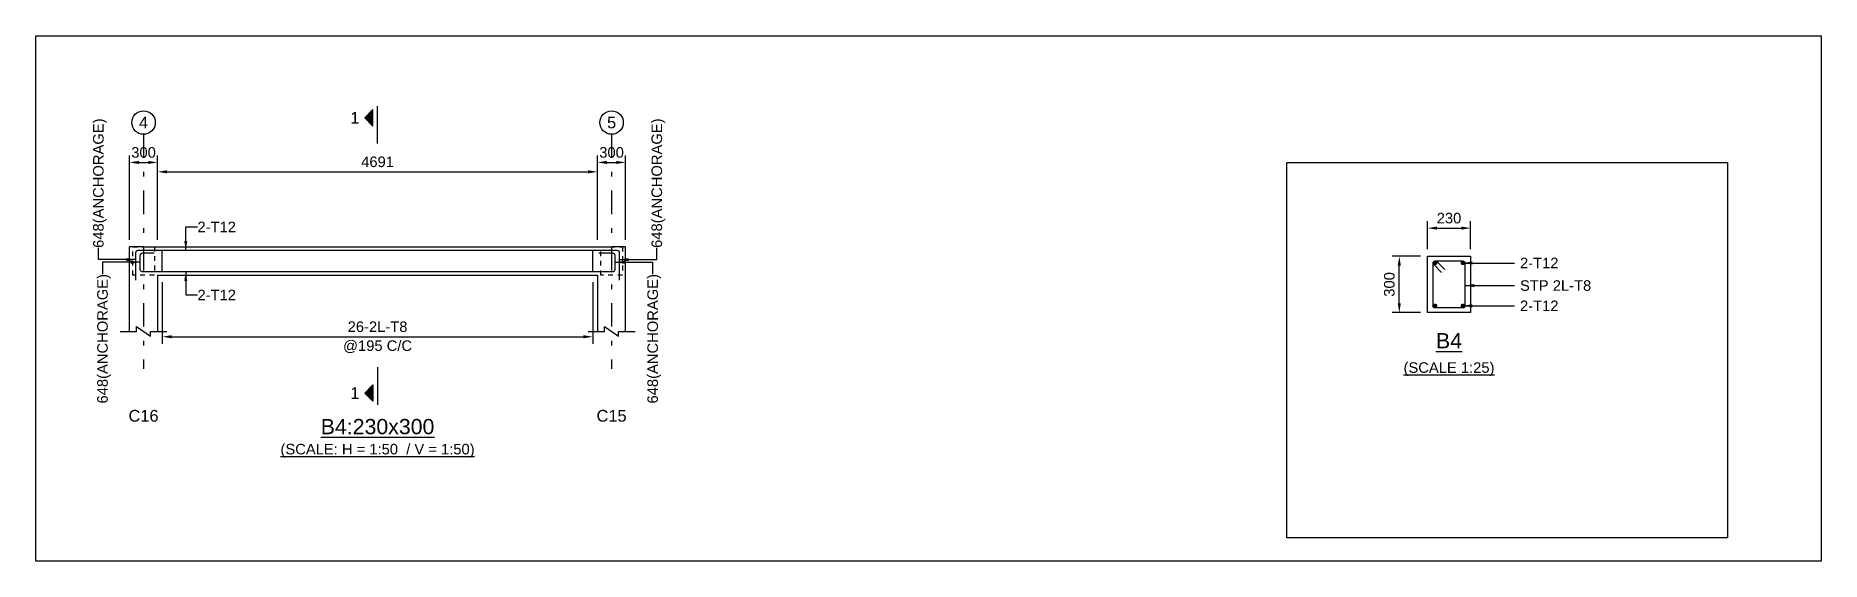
# Model space of a CAD drawing. Header units: inches. Extents: x -2000 to 36083, y -82600 to 3300.
# Drawn here: x -2000 to 36083, y -82600 to -71400 of the extents above; entities that cross this region are included whole.
import ezdxf
from ezdxf.enums import TextEntityAlignment as Align

# ---------------------------------------------------------------- set-up
doc = ezdxf.new("R2010")
doc.units = ezdxf.units.IN
doc.header["$LTSCALE"] = 1000
doc.header["$MEASUREMENT"] = 0
doc.linetypes.add('SCCenter', pattern=[1.2, 0.5, -0.3, 0.1, -0.3])
doc.linetypes.add('SCHidden', pattern=[0.2, 0.1, -0.1])
for name, color, linetype in [('Concrete Line', 2, 'Continuous'), ('Cut Line', 31, 'Continuous'), ('Dimension', 31, 'Continuous'), ('Grid', 8, 'Continuous'), ('Labels', 4, 'Continuous'), ('Labels_Support', 4, 'Continuous'), ('Link', 225, 'Continuous'), ('Reinforcement', 4, 'Continuous'), ('Schedule Border', 60, 'Continuous'), ('Section Mark', 5, 'Continuous'), ('Solid', 25, 'Continuous'), ('Text', 31, 'Continuous'), ('Text_Scale', 31, 'Continuous')]:
    doc.layers.add(name, color=color, linetype=linetype)
doc.styles.add('SC-SansSerif', font='SansSerif')
doc.styles.get("Standard").update_dxf_attribs({"font": 'txt.shx'})
doc.dimstyles.new('SCBBSDimStyl', dxfattribs={"dimtxt": 225, "dimasz": 200, "dimexe": 150, "dimexo": 150, "dimgap": 100, "dimtad": 1, "dimtoh": 1, "dimdec": 0, "dimzin": 0, "dimdsep": 46, "dimtxsty": 'SC-SansSerif', "dimcen": 0.09, "dimclrd": 8, "dimclre": 8, "dimclrt": 31, "dimadec": 0, "dimazin": 0, "dimtfac": 1, "dimtdec": 0, "dimtix": 1, "dimtofl": 0, "dimtmove": 0, "dimatfit": 3, "dimfxl": 1, "dimtolj": 1, "dimtzin": 0, "dimarcsym": 0})
doc.dimstyles.get("Standard").update_dxf_attribs({"dimtxt": 0.18, "dimasz": 200, "dimexe": 0.18, "dimexo": 0.0625, "dimgap": 0.09, "dimtad": 0, "dimtih": 1, "dimtoh": 1, "dimdec": 4, "dimzin": 0, "dimdsep": 46, "dimtxsty": 'Standard', "dimcen": 0.09, "dimadec": 0, "dimazin": 0, "dimtfac": 1, "dimtdec": 4, "dimtofl": 0, "dimtmove": 0, "dimatfit": 3, "dimfxl": 1, "dimtolj": 1, "dimtzin": 0, "dimarcsym": 0})

msp = doc.modelspace()

# ---------------------------------------------------------------- texts
at = {"layer": 'Grid', "style": 'SC-SansSerif'}
for s, p in [('4', (300, -73250)), ('5', (10282, -73250))]:
    msp.add_text(s, height=250, dxfattribs=at).set_placement(p, align=Align.MIDDLE)
at = {"layer": 'Labels', "style": 'SC-SansSerif'}
msp.add_text('%%uB4', height=325, dxfattribs=at).set_placement((28142.5, -77900), align=Align.MIDDLE)
msp.add_text('%%uB4:230x300', height=325, dxfattribs=at).set_placement((5291, -79990), align=Align.BOTTOM_CENTER)
at = {"layer": 'Labels_Support', "style": 'SC-SansSerif'}
for s, p in [('C16', (300, -79700)), ('C15', (10282, -79700))]:
    msp.add_text(s, height=250, dxfattribs=at).set_placement(p, align=Align.BOTTOM_CENTER)
at = {"layer": 'Section Mark', "style": 'SC-SansSerif'}
for p in [(4904, -73150), (4904, -79015)]:
    msp.add_text('1', height=250, dxfattribs=at).set_placement(p, align=Align.MIDDLE_RIGHT)
at = {"layer": 'Text', "style": 'SC-SansSerif'}
for p in [(-664, -75922), (11246, -75922)]:
    msp.add_text('648(ANCHORAGE)', height=225, rotation=90, dxfattribs=at).set_placement(p, align=Align.MIDDLE_LEFT)
for s, p in [('2-T12', (1450, -75475)), ('2-T12', (29656.5, -76244)), ('2-T12', (1450, -76925)), ('STP 2L-T8', (29656.5, -76724)), ('2-T12', (29656.5, -77156))]:
    msp.add_text(s, height=225, dxfattribs=at).set_placement(p, align=Align.MIDDLE_LEFT)
for p in [(-576, -76478), (11158, -76478)]:
    msp.add_text('648(ANCHORAGE)', height=225, rotation=90, dxfattribs=at).set_placement(p, align=Align.MIDDLE_RIGHT)
msp.add_text('%%u(SCALE 1:25)', height=225, dxfattribs=at).set_placement((28142.5, -78500), align=Align.MIDDLE)
at = {"layer": 'Text_Scale', "style": 'SC-SansSerif'}
msp.add_text('%%u(SCALE: H = 1:50  / V = 1:50)', height=225, dxfattribs=at).set_placement((5291, -80390), align=Align.BOTTOM_CENTER)

# ---------------------------------------------------------------- blocks, each defined once
blk = doc.blocks.new('*D18')
at = {"color": 8, "linetype": 'ByBlock', "lineweight": -2}
for p, q in [((700, -76650), (700, -77965)), ((9882, -76650), (9882, -77965)), ((900, -77815), (9682, -77815))]:
    blk.add_line(p, q, dxfattribs=at)
at = {"color": 8}
for points in [[(700, -77815), (900, -77782), (900, -77848)], [(9882, -77815), (9682, -77848), (9682, -77782)]]:
    blk.add_solid(points, dxfattribs=at)
at = {"layer": 'DEFPOINTS', "color": 31}
for p in [(700, -76500), (9882, -76500), (700, -77815)]:
    blk.add_point(p, dxfattribs=at)
at = {"color": 31, "char_height": 225, "attachment_point": 5, "style": 'SC-SansSerif'}
for s, insert in [('\\A1;26-2L-T8', (5291, -77602)), ('\\A1;@195 C/C', (5291, -78028))]:
    blk.add_mtext(s, dxfattribs=dict(at, insert=insert))
blk = doc.blocks.new('*D19')
at = {"color": 8, "linetype": 'ByBlock', "lineweight": -2}
for p, q in [((27683, -75950), (27683, -75350)), ((28603, -75950), (28603, -75350)), ((27883, -75500), (28403, -75500))]:
    blk.add_line(p, q, dxfattribs=at)
at = {"color": 8}
for points in [[(27683, -75500), (27883, -75467), (27883, -75533)], [(28603, -75500), (28403, -75533), (28403, -75467)]]:
    blk.add_solid(points, dxfattribs=at)
at = {"layer": 'DEFPOINTS', "color": 31}
for p in [(27683, -75500), (27683, -76100), (28603, -76100)]:
    blk.add_point(p, dxfattribs=at)
at = {"color": 31, "insert": (28143, -75288), "char_height": 225, "attachment_point": 5, "style": 'SC-SansSerif'}
blk.add_mtext('\\A1;230', dxfattribs=at)
blk = doc.blocks.new('*D20')
at = {"color": 8, "linetype": 'ByBlock', "lineweight": -2}
for p, q in [((27533, -76100), (26933, -76100)), ((27083, -77100), (27083, -76300)), ((27533, -77300), (26933, -77300))]:
    blk.add_line(p, q, dxfattribs=at)
at = {"color": 8}
for points in [[(27083, -76100), (27116, -76300), (27049, -76300)], [(27083, -77300), (27049, -77100), (27116, -77100)]]:
    blk.add_solid(points, dxfattribs=at)
at = {"layer": 'DEFPOINTS', "color": 31}
for p in [(27683, -76100), (27083, -77300), (27683, -77300)]:
    blk.add_point(p, dxfattribs=at)
at = {"color": 31, "insert": (26870, -76700), "char_height": 225, "attachment_point": 5, "rotation": 90, "style": 'SC-SansSerif'}
blk.add_mtext('\\A1;300', dxfattribs=at)
blk = doc.blocks.new('*D21')
at = {"color": 8, "linetype": 'ByBlock', "lineweight": -2}
for p, q in [((600, -75750), (600, -74150)), ((9982, -75750), (9982, -74150)), ((800, -74300), (9782, -74300))]:
    blk.add_line(p, q, dxfattribs=at)
at = {"color": 8}
for points in [[(600, -74300), (800, -74267), (800, -74333)], [(9982, -74300), (9782, -74333), (9782, -74267)]]:
    blk.add_solid(points, dxfattribs=at)
at = {"layer": 'DEFPOINTS', "color": 31}
for p in [(600, -74300), (600, -75900), (9982, -75900)]:
    blk.add_point(p, dxfattribs=at)
at = {"color": 31, "insert": (5291, -74088), "char_height": 225, "attachment_point": 5, "style": 'SC-SansSerif'}
blk.add_mtext('\\A1;4691', dxfattribs=at)
blk = doc.blocks.new('*D22')
at = {"color": 8, "linetype": 'ByBlock', "lineweight": -2}
for p, q in [((0, -75750), (0, -73950)), ((200, -74100), (400, -74100)), ((600, -75750), (600, -73950))]:
    blk.add_line(p, q, dxfattribs=at)
at = {"color": 8}
for points in [[(0, -74100), (200, -74067), (200, -74133)], [(600, -74100), (400, -74133), (400, -74067)]]:
    blk.add_solid(points, dxfattribs=at)
at = {"layer": 'DEFPOINTS', "color": 31}
for p in [(0, -74100), (0, -75900), (600, -75900)]:
    blk.add_point(p, dxfattribs=at)
at = {"color": 31, "insert": (300, -73888), "char_height": 225, "attachment_point": 5, "style": 'SC-SansSerif'}
blk.add_mtext('\\A1;300', dxfattribs=at)
blk = doc.blocks.new('*D23')
at = {"color": 8, "linetype": 'ByBlock', "lineweight": -2}
for p, q in [((9982, -75750), (9982, -73950)), ((10182, -74100), (10382, -74100)), ((10582, -75750), (10582, -73950))]:
    blk.add_line(p, q, dxfattribs=at)
at = {"color": 8}
for points in [[(9982, -74100), (10182, -74067), (10182, -74133)], [(10582, -74100), (10382, -74133), (10382, -74067)]]:
    blk.add_solid(points, dxfattribs=at)
at = {"layer": 'DEFPOINTS', "color": 31}
for p in [(9982, -74100), (9982, -75900), (10582, -75900)]:
    blk.add_point(p, dxfattribs=at)
at = {"color": 31, "insert": (10282, -73888), "char_height": 225, "attachment_point": 5, "style": 'SC-SansSerif'}
blk.add_mtext('\\A1;300', dxfattribs=at)

# ---------------------------------------------------------------- dimensions: what is measured, and where the dimension line sits
at = {"layer": 'Dimension'}
for base, p1, p2, text, picture, middle in [((600, -74100), (0, -75900), (600, -75900), '300', '*D22', (300, -74100)), ((10582, -74100), (9982, -75900), (10582, -75900), '300', '*D23', (10282, -74100)), ((9982, -74300), (600, -75900), (9982, -75900), '4691', '*D21', (5291, -74300)), ((9882, -77815), (700, -76500), (9882, -76500), '26-2L-T8\\X@195 C/C', '*D18', (5291, -77815))]:
    dim = msp.add_linear_dim(base=base, p1=p1, p2=p2, text=text, dimstyle='SCBBSDimStyl', dxfattribs=at)
    dim.commit()
    dim.dimension.update_dxf_attribs({"geometry": picture, "text_midpoint": middle})
for base, p1, p2, angle, text, picture, middle in [((28602.5, -75500), (27682.5, -76100), (28602.5, -76100), 0, '230', '*D19', (28142.5, -75500)), ((27082.5, -76100), (27682.5, -77300), (27682.5, -76100), 90, '300', '*D20', (27082.5, -76700))]:
    dim = msp.add_linear_dim(base=base, p1=p1, p2=p2, angle=angle, text=text, dimstyle='SCBBSDimStyl', override={"dimjust": 0}, dxfattribs=at)
    dim.commit()
    dim.dimension.update_dxf_attribs({"geometry": picture, "text_midpoint": middle, "dimtype": 129})

# ---------------------------------------------------------------- hatches: boundary and pattern name
at = {"layer": 'Solid'}
for points in [[(5191.5, -72975), (5016.5, -73150), (5191.5, -73325), (5191.5, -72975)], [(5191.5, -79190), (5016.5, -79015), (5191.5, -78840), (5191.5, -79190)]]:
    msp.add_hatch(color=256, dxfattribs=at).paths.add_polyline_path(points, flags=0)

# ---------------------------------------------------------------- linework, layer by layer
at = {"layer": 'Concrete Line'}
for p, q in [((0, -77700), (0, -75900)), ((300, -75900), (0, -75900)), ((10582, -75900), (10282, -75900)), ((10582, -77700), (10582, -75900)), ((600, -76500), (600, -77700)), ((9982, -76500), (9982, -77700))]:
    msp.add_line(p, q, dxfattribs=at)
at = {"layer": 'Concrete Line', "linetype": 'SCHidden'}
for points in [[(70, -75900), (530, -75900), (530, -75900), (530, -76500), (530, -76500), (70, -76500), (70, -76500), (70, -75900)], [(10052, -75900), (10512, -75900), (10512, -75900), (10512, -76500), (10512, -76500), (10052, -76500), (10052, -76500), (10052, -75900)]]:
    msp.add_lwpolyline(points, close=True, dxfattribs=at)
at = {"layer": 'Concrete Line'}
for points in [[(300, -75900), (10282, -75900)], [(600, -76500), (9982, -76500)]]:
    msp.add_lwpolyline(points, dxfattribs=at)
msp.add_lwpolyline([(27682.5, -76100), (28602.5, -76100), (28602.5, -77300), (27682.5, -77300)], close=True, dxfattribs=at)
at = {"layer": 'Cut Line'}
for points in [[(-200, -77700), (150, -77700), (150, -77600), (450, -77800), (450, -77700), (800, -77700)], [(9782, -77700), (10132, -77700), (10132, -77600), (10432, -77800), (10432, -77700), (10782, -77700)]]:
    msp.add_lwpolyline(points, dxfattribs=at)
at = {"layer": 'Grid', "linetype": 'SCCenter'}
for p, q in [((300, -73500), (300, -78500)), ((10282, -73500), (10282, -78500))]:
    msp.add_line(p, q, dxfattribs=at)
at = {"layer": 'Grid'}
for centre in [(300, -73250), (10282, -73250)]:
    msp.add_circle(centre, 250, dxfattribs=at)
at = {"layer": 'Link'}
for p, q in [((700, -76440), (700, -75960)), ((9882, -76440), (9882, -75960))]:
    msp.add_line(p, q, dxfattribs=at)
msp.add_lwpolyline([(27985.7, -76446.2), (27816, -76276.5, -0.6681786), (27848.5, -76198), (28436.5, -76198, -0.4142136), (28482.5, -76244), (28482.5, -77156, -0.4142136), (28436.5, -77202), (27848.5, -77202, -0.4142136), (27802.5, -77156), (27802.5, -76244, -0.6681786), (27881, -76211.5), (28050.7, -76381.2)], format="xyb", dxfattribs=at)
at = {"layer": 'Reinforcement'}
for points in [[(136, -76612), (136, -76022, -0.4142136), (186, -75972), (10396.5, -75972, -0.4142136), (10446.5, -76022), (10446.5, -76612)], [(524, -76036), (274, -76036, 0.4142136), (224, -76086), (224, -76378, 0.4142136), (274, -76428), (10308.5, -76428, 0.4142136), (10358.5, -76378), (10358.5, -76086, 0.4142136), (10308.5, -76036), (10008.5, -76036)]]:
    msp.add_lwpolyline(points, format="xyb", dxfattribs=at)
at = {"layer": 'Reinforcement', "const_width": 46}
for points in [[(27825.5, -76244, 1), (27871.5, -76244, 1)], [(28413.5, -76244, 1), (28459.5, -76244, 1)], [(27825.5, -77156, 1), (27871.5, -77156, 1)], [(28413.5, -77156, 1), (28459.5, -77156, 1)]]:
    msp.add_lwpolyline(points, format="xyb", close=True, dxfattribs=at)
at = {"layer": 'Schedule Border'}
for points in [[(-2000, -71400), (36082.5, -71400), (36082.5, -82600), (-2000, -82600)], [(24682.5, -74100), (34082.5, -74100), (34082.5, -82100), (24682.5, -82100)]]:
    msp.add_lwpolyline(points, close=True, dxfattribs=at)
at = {"layer": 'Section Mark'}
for points in [[(5191.5, -72975), (5016.5, -73150), (5191.5, -73325), (5191.5, -72975)], [(5291.5, -73700), (5291.5, -72900)], [(5291.5, -78465), (5291.5, -79265)], [(5191.5, -79190), (5016.5, -79015), (5191.5, -78840), (5191.5, -79190)]]:
    msp.add_lwpolyline(points, dxfattribs=at)

msp.set_redraw_order([(e.dxf.handle, doc.entitydb.next_handle()) for e in msp.query("TEXT MTEXT ATTDEF DIMENSION ARC_DIMENSION")])  # texts and dimensions are drawn at this point

# ---------------------------------------------------------------- leaders
at = {"layer": 'Dimension', "color": 8}
for points, dimstyle in [([(1200, -75972), (1200, -75475), (1450, -75475)], 'Standard'), ([(136, -76172), (-664, -76172), (-664, -75922)], 'Standard'), ([(10446, -76172), (11246, -76172), (11246, -75922)], 'Standard'), ([(224, -76228), (-576, -76228), (-576, -76478)], 'Standard'), ([(1200, -76428), (1200, -76925), (1450, -76925)], 'Standard'), ([(10358, -76228), (11158, -76228), (11158, -76478)], 'Standard'), ([(28436.5, -76244), (28936.5, -76244), (29536.5, -76244)], 'SCBBSDimStyl'), ([(28482.5, -76724), (29536.5, -76724)], 'SCBBSDimStyl'), ([(28436.5, -77156), (28936.5, -77156), (29536.5, -77156)], 'SCBBSDimStyl')]:
    msp.add_leader(points, dimstyle=dimstyle, dxfattribs=at)

doc.saveas('drawing.dxf')
